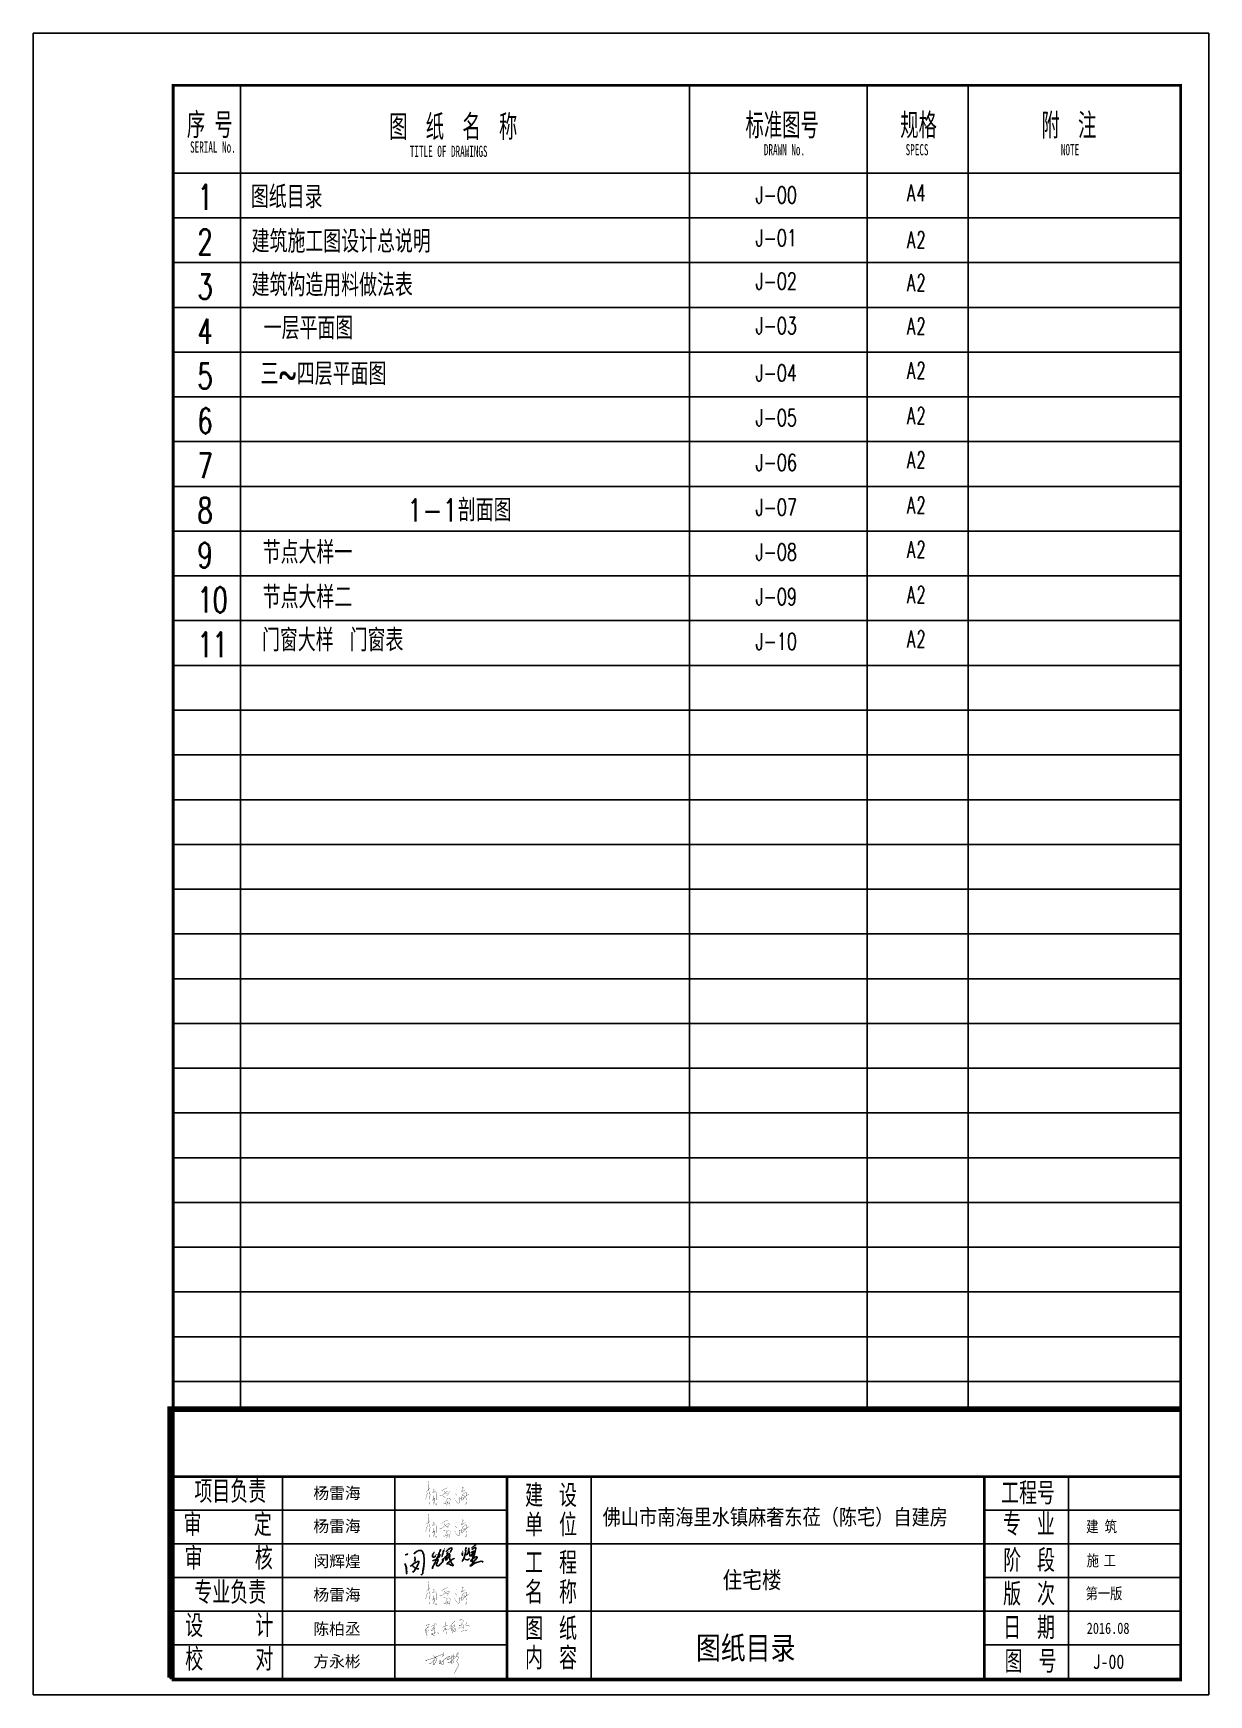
# Model space of a CAD drawing. Extents: x 2265485 to 2764500, y -717688 to -411246.
# Drawn here: x 2265485 to 2286485, y -705388 to -675688 of the extents above; entities that cross this region are included whole.
import ezdxf
from ezdxf.enums import TextEntityAlignment as Align

# ---------------------------------------------------------------- set-up
doc = ezdxf.new("R2010")
doc.units = 0
doc.header["$LTSCALE"] = 1000
doc.header["$MEASUREMENT"] = 0
doc.layers.get('0').update_dxf_attribs({"linetype": 'CONTINUOUS'})
for name, color, linetype in [('J建-文字2', 7, 'CONTINUOUS'), ('PUB_TEXT', 7, 'CONTINUOUS'), ('出图文字', 40, 'CONTINUOUS'), ('图签', 7, 'CONTINUOUS'), ('环宇图框', 4, 'CONTINUOUS')]:
    doc.layers.add(name, color=color, linetype=linetype)
doc.styles.add('_COMPLEX', font='COMPLEX.shx', dxfattribs={"width": 0.75})
doc.styles.add('_HZTXT', font='txt.shx', dxfattribs={"width": 0.8, "bigfont": 'HZTXT.shx'})
doc.styles.add('_SIMPLEX', font='SIMPLEX.shx', dxfattribs={"width": 0.7, "bigfont": 'GBCBIG.shx'})
doc.styles.add('HZ', font='txt', dxfattribs={"bigfont": 'hztxt'})
doc.styles.add('KHZ', font='txt.shx', dxfattribs={"width": 0.8, "bigfont": 'hztxt.shx'})
doc.styles.add('图签-黑体', font='simhei.ttf', dxfattribs={"width": 0.9})
doc.styles.add('宋体', font='')
doc.styles.add('标注字体', font='', dxfattribs={"width": 0.8})
doc.styles.add('黑体', font='simhei.ttf')
doc.styles.get('宋体').set_extended_font_data('SimSun')
doc.styles.get('标注字体').set_extended_font_data('NSimSun')

msp = doc.modelspace()

# ---------------------------------------------------------------- texts
for s, height, style, width, p in [('序 号', 400, '宋体', 0.6, (2268229.6, -677517.1)), ('SERIAL No.', 200, '宋体', 0.6, (2268286.6, -677823.1)), ('TITLE OF DRAWINGS', 200, '宋体', 0.6, (2272213.3, -677898.7)), ('DRAWN No.', 200, '宋体', 0.6, (2278538, -677870)), ('SPECS', 200, '宋体', 0.6, (2281069.8, -677870)), ('NOTE', 200, '宋体', 0.6, (2283843.5, -677870)), ('1', 450, 'HZ', 0.7, (2268419.2, -678842.1)), ('图纸目录', 400, 'KHZ', 0.8, (2269373.4, -678814.9)), ('J-00', 300, '_COMPLEX', 0.703125, (2278388, -678728.9)), ('A', 300, '_SIMPLEX', 0.625, (2281096.2, -678692.2)), ('4', 300, '_SIMPLEX', 0.625, (2281264.8, -678692.2)), ('2', 450, 'HZ', 0.7, (2268419.2, -679642.1)), ('建筑施工图设计总说明', 400, 'KHZ', 0.8, (2269386.6, -679611.1)), ('J-01', 300, '_COMPLEX', 0.703125, (2278388, -679496.6)), ('A', 300, '_SIMPLEX', 0.625, (2281096.2, -679529.4)), ('2', 300, '_SIMPLEX', 0.625, (2281264.8, -679529.4)), ('3', 450, 'HZ', 0.7, (2268419.2, -680442.1)), ('建筑构造用料做法表', 400, 'KHZ', 0.8, (2269385.9, -680391.8)), ('J-02', 300, '_COMPLEX', 0.703125, (2278388, -680270.4)), ('A', 300, '_SIMPLEX', 0.625, (2281096.2, -680297.1)), ('2', 300, '_SIMPLEX', 0.625, (2281264.8, -680297.1)), ('4', 450, 'HZ', 0.7, (2268419.2, -681242.1)), ('一层平面图', 400, 'KHZ', 0.8, (2269602, -681159.8)), ('J-03', 300, '_COMPLEX', 0.703125, (2278388, -681064.6)), ('A', 300, '_SIMPLEX', 0.625, (2281096.2, -681073.6)), ('2', 300, '_SIMPLEX', 0.625, (2281264.8, -681073.6)), ('5', 450, 'HZ', 0.7, (2268419.2, -682042.1)), ('三~四层平面图', 400, 'KHZ', 0.8, (2269544.5, -681978.3)), ('J-04', 300, '_COMPLEX', 0.703125, (2278388, -681910.2)), ('A', 300, '_SIMPLEX', 0.625, (2281096.2, -681865.2)), ('2', 300, '_SIMPLEX', 0.625, (2281264.8, -681865.2)), ('6', 450, 'HZ', 0.7, (2268419.2, -682842.1)), ('J-05', 300, '_COMPLEX', 0.703125, (2278388, -682710.2)), ('A', 300, '_SIMPLEX', 0.625, (2281096.2, -682673.6)), ('2', 300, '_SIMPLEX', 0.625, (2281264.8, -682673.6)), ('7', 450, 'HZ', 0.7, (2268419.2, -683642.1)), ('J-06', 300, '_COMPLEX', 0.703125, (2278388, -683510.2)), ('A', 300, '_SIMPLEX', 0.625, (2281096.2, -683465.2)), ('2', 300, '_SIMPLEX', 0.625, (2281264.8, -683465.2)), ('1-1剖面图', 400, 'KHZ', 0.8, (2272165.1, -684413.5)), ('A', 300, '_SIMPLEX', 0.625, (2281096.2, -684273.6)), ('A', 300, '_SIMPLEX', 0.625, (2281096.2, -684273.6)), ('2', 300, '_SIMPLEX', 0.625, (2281264.8, -684273.6)), ('2', 300, '_SIMPLEX', 0.625, (2281264.8, -684273.6)), ('8', 450, 'HZ', 0.7, (2268419.2, -684442.1)), ('J-07', 300, '_COMPLEX', 0.703125, (2278388, -684310.2)), ('J-07', 300, '_COMPLEX', 0.703125, (2278388, -684310.2)), ('9', 450, 'HZ', 0.7, (2268419.2, -685242.1)), ('节点大样一', 400, 'KHZ', 0.8, (2269584.1, -685170.8)), ('J-08', 300, '_COMPLEX', 0.703125, (2278388, -685110.2)), ('J-08', 300, '_COMPLEX', 0.703125, (2278388, -685110.2)), ('A', 300, '_SIMPLEX', 0.625, (2281096.2, -685065.2)), ('A', 300, '_SIMPLEX', 0.625, (2281096.2, -685065.2)), ('2', 300, '_SIMPLEX', 0.625, (2281264.8, -685065.2)), ('2', 300, '_SIMPLEX', 0.625, (2281264.8, -685065.2)), ('10', 450, 'HZ', 0.7, (2268419.2, -686042.1)), ('节点大样二', 400, 'KHZ', 0.8, (2269584.1, -685970.8)), ('J-09', 300, '_COMPLEX', 0.703125, (2278388, -685910.2)), ('J-09', 300, '_COMPLEX', 0.703125, (2278388, -685910.2)), ('A', 300, '_SIMPLEX', 0.625, (2281096.2, -685873.6)), ('A', 300, '_SIMPLEX', 0.625, (2281096.2, -685873.6)), ('2', 300, '_SIMPLEX', 0.625, (2281264.8, -685873.6)), ('2', 300, '_SIMPLEX', 0.625, (2281264.8, -685873.6)), ('门窗大样 门窗表 ', 400, 'KHZ', 0.8, (2269572.1, -686738)), ('A', 300, '_SIMPLEX', 0.625, (2281096.2, -686665.2)), ('A', 300, '_SIMPLEX', 0.625, (2281096.2, -686665.2)), ('2', 300, '_SIMPLEX', 0.625, (2281264.8, -686665.2)), ('2', 300, '_SIMPLEX', 0.625, (2281264.8, -686665.2)), ('11', 450, 'HZ', 0.7, (2268419.2, -686842.1)), ('J-10', 300, '_COMPLEX', 0.703125, (2278388, -686710.2)), ('J-10', 300, '_COMPLEX', 0.703125, (2278388, -686710.2))]:
    msp.add_text(s, height=height, dxfattribs=dict(style=style, width=width)).set_placement(p)
at = {"style": '宋体', "width": 0.6}
for s, p in [('图  纸  名  称', (2272987.5, -677344.5)), ('标准图号', (2278863.8, -677318.1)), ('规格', (2281301.4, -677318.1)), ('附  注', (2283986.3, -677318.1))]:
    msp.add_text(s, height=400, dxfattribs=at).set_placement(p, align=Align.MIDDLE)
at = {"layer": 'J建-文字2', "color": 7, "style": '标注字体', "width": 0.8}
msp.add_text('图纸目录', height=406.87, dxfattribs=at).set_placement((2277324.2, -704753.5))
at = {"layer": '出图文字', "color": 7, "style": '标注字体', "width": 0.8}
msp.add_text('J-00', height=259.2, dxfattribs=at).set_placement((2284411.9, -704926.4))

# ---------------------------------------------------------------- blocks, each defined once
blk = doc.blocks.new('yangleihai')
at = {"linetype": 'Continuous', "const_width": 1}
for points in [[(68060.8, -124141.8), (68063.8, -124140.8), (68066.3, -124138.3), (68067.3, -124138.3), (68067.3, -124137.3), (68068.3, -124137.3), (68068.3, -124136.3), (68069.8, -124134.8), (68073.8, -124133.3), (68075.3, -124148.8)], [(68069.3, -124096.3), (68071.8, -124098.8), (68073.8, -124112.8), (68073.8, -124130.3)], [(68079.3, -124127.3), (68076.8, -124129.8), (68073.8, -124130.3), (68073.8, -124133.3)], [(68106.8, -124203.2), (68106.8, -124201.7), (68108.3, -124153.3), (68106.8, -124147.3), (68103.8, -124143.3), (68102.3, -124142.8), (68099.3, -124143.3), (68093.8, -124147.8), (68090.8, -124148.3), (68089.3, -124148.8)], [(68091.8, -124132.8), (68098.3, -124133.3), (68098.3, -124136.8), (68096.8, -124137.8), (68092.3, -124144.8), (68090.8, -124145.8), (68090.8, -124148.3)], [(68147.2, -124148.3), (68150.7, -124152.3), (68156.7, -124153.3), (68159.7, -124150.8), (68160.7, -124150.8), (68164.7, -124144.8), (68164.2, -124141.3), (68159.2, -124140.8), (68156.2, -124142.8), (68153.2, -124143.3), (68151.7, -124145.3), (68147.2, -124146.8), (68147.2, -124148.3), (68143.2, -124150.8), (68133.2, -124159.3), (68129.7, -124160.3), (68122.7, -124159.8)], [(68130.7, -124137.8), (68132.7, -124137.8), (68134.2, -124138.3)], [(68158.2, -124126.3), (68155.7, -124125.8), (68147.2, -124128.3), (68145.2, -124130.3), (68139.7, -124132.3), (68136.7, -124134.8), (68133.2, -124136.3), (68132.7, -124137.8)], [(68144.7, -124140.3), (68145.7, -124145.3), (68147.2, -124146.8)], [(68194.7, -124132.8), (68196.7, -124133.8), (68196.7, -124138.8)], [(68237.2, -124134.8), (68233.2, -124135.8), (68229.7, -124139.3), (68228.2, -124139.3), (68224.2, -124143.3), (68219.7, -124144.3), (68218.2, -124145.8)], [(68219.7, -124144.3), (68219.7, -124141.3), (68222.2, -124137.8), (68223.2, -124133.3), (68225.2, -124130.3), (68225.2, -124128.8), (68226.7, -124126.8), (68226.7, -124123.8), (68225.2, -124121.8), (68223.2, -124122.3), (68222.7, -124124.3)], [(68226.2, -124159.3), (68228.2, -124160.8), (68230.2, -124160.8), (68233.7, -124162.3), (68234.2, -124164.3), (68232.7, -124165.8), (68228.7, -124166.8), (68228.2, -124167.8), (68223.2, -124169.8), (68221.2, -124169.8), (68221.2, -124164.3), (68222.2, -124162.3), (68222.7, -124156.3), (68224.7, -124155.3), (68225.7, -124153.3), (68234.2, -124148.3), (68238.7, -124144.3), (68239.7, -124144.3), (68240.2, -124145.8), (68240.2, -124161.8), (68241.7, -124161.8), (68243.2, -124159.8), (68245.6, -124158.8), (68250.6, -124154.3), (68253.1, -124153.3), (68253.1, -124152.3), (68255.1, -124150.3)], [(68221.7, -124124.3), (68222.7, -124124.3), (68223.2, -124126.3)], [(68067.8, -124147.8), (68068.3, -124149.3), (68065.3, -124154.8), (68064.3, -124160.8), (68060.3, -124172.3), (68058.8, -124174.3), (68058.8, -124176.3)], [(68081.8, -124159.8), (68077.8, -124152.3), (68077.8, -124150.3), (68075.3, -124148.8), (68074.3, -124149.8), (68075.3, -124174.8), (68074.3, -124178.8), (68074.3, -124191.3), (68075.3, -124192.3)], [(68074.8, -124199.2), (68075.3, -124192.3), (68076.8, -124190.8), (68076.8, -124189.3)], [(68090.3, -124183.8), (68093.3, -124173.8), (68095.8, -124175.3), (68095.8, -124179.8), (68097.8, -124181.3), (68097.3, -124187.3), (68095.3, -124189.8), (68093.8, -124195.8), (68092.8, -124196.8), (68092.3, -124201.2)], [(68093.3, -124173.8), (68094.3, -124170.8), (68094.8, -124160.8)], [(68095.8, -124175.3), (68098.3, -124173.8), (68098.8, -124174.8), (68100.3, -124174.8), (68100.3, -124172.8), (68098.3, -124173.8)], [(68106.8, -124201.7), (68103.3, -124199.7), (68102.3, -124195.3), (68101.3, -124194.8), (68098.3, -124187.3), (68097.3, -124187.3)], [(68097.8, -124181.3), (68099.3, -124180.3), (68099.3, -124177.3), (68100.3, -124176.3), (68100.3, -124174.8)], [(68136.7, -124163.8), (68142.7, -124163.8)], [(68148.2, -124167.8), (68143.7, -124170.3), (68138.2, -124171.3)], [(68139.2, -124192.3), (68140.7, -124195.8), (68142.7, -124197.2), (68145.7, -124196.8), (68146.7, -124194.3), (68148.2, -124193.3), (68148.7, -124194.3), (68151.7, -124194.3), (68152.2, -124193.3), (68156.7, -124192.3)], [(68149.7, -124172.3), (68151.7, -124172.3), (68153.7, -124173.8), (68156.2, -124174.3), (68156.2, -124175.8), (68152.2, -124181.8), (68148.2, -124193.3)], [(68164.7, -124203.7), (68166.2, -124194.3), (68164.2, -124193.8), (68159.2, -124196.8), (68156.2, -124197.2), (68153.2, -124201.2), (68150.7, -124202.7)], [(68166.2, -124193.8), (68168.7, -124184.3), (68168.2, -124181.3), (68169.2, -124174.8), (68167.2, -124171.8), (68161.2, -124170.8), (68159.2, -124171.8), (68157.2, -124174.3), (68156.2, -124174.3)], [(68156.2, -124183.8), (68157.7, -124189.3), (68156.7, -124192.3), (68156.2, -124197.2)], [(68160.2, -124156.8), (68158.7, -124156.8), (68158.7, -124159.3), (68157.7, -124160.3)], [(68157.7, -124189.3), (68160.2, -124188.8), (68162.7, -124186.8)], [(68188.2, -124173.8), (68190.2, -124174.8), (68190.7, -124176.3), (68192.2, -124177.3), (68192.2, -124179.8), (68194.7, -124184.3), (68203.7, -124194.3), (68207.2, -124194.8), (68208.7, -124193.3), (68209.7, -124176.3), (68209.2, -124173.8)], [(68190.2, -124152.3), (68193.7, -124153.3), (68197.2, -124156.8), (68197.7, -124159.3)], [(68207.7, -124173.3), (68209.2, -124172.8), (68220.2, -124170.8), (68219.2, -124180.3), (68220.2, -124181.3), (68222.7, -124180.8), (68224.2, -124178.8), (68228.2, -124175.8), (68228.7, -124174.3), (68229.7, -124174.3), (68230.7, -124170.8), (68233.7, -124170.3), (68236.7, -124166.8)], [(68209.2, -124172.8), (68210.2, -124163.3)], [(68221.2, -124169.8), (68220.2, -124170.8)], [(68235.2, -124164.8), (68234.2, -124164.3)], [(68235.7, -124163.8), (68239.7, -124162.8), (68239.7, -124166.8), (68239.7, -124171.8), (68240.7, -124174.3), (68241.2, -124184.3), (68240.2, -124197.7), (68239.7, -124198.7), (68237.7, -124198.7), (68236.2, -124197.2), (68235.2, -124197.2)], [(68236.7, -124166.3), (68236.7, -124166.8), (68235.2, -124165.8), (68235.2, -124164.8), (68236.2, -124164.8), (68236.7, -124166.3), (68239.7, -124166.8)]]:
    blk.add_lwpolyline(points, dxfattribs=at)
blk = doc.blocks.new('chengbaicheng')
at = {"linetype": 'Continuous', "const_width": 1}
for points in [[(68063.3, -124422.6), (68062.3, -124422.6), (68062.3, -124419.6), (68064.8, -124417.1), (68065.8, -124418.1), (68065.8, -124419.6)], [(68067.8, -124432.6), (68068.8, -124431.1), (68068.8, -124428.1), (68067.8, -124427.1), (68067.8, -124424.6), (68067.3, -124420.1), (68065.8, -124419.6), (68063.3, -124422.6), (68062.8, -124429.6), (68064.3, -124432.1), (68067.8, -124432.6), (68068.3, -124445)], [(68068.8, -124428.1), (68071.8, -124427.1), (68072.8, -124425.1), (68074.8, -124423.6), (68077.3, -124418.1), (68077.3, -124411.6), (68072.8, -124411.1), (68070.8, -124411.6), (68069.3, -124413.1), (68066.8, -124413.6), (68065.3, -124415.1), (68064.8, -124417.1)], [(68066.3, -124399.6), (68066.3, -124401.1), (68068.8, -124401.6), (68068.8, -124399.6), (68069.8, -124398.1), (68077.8, -124396.6), (68077.8, -124398.1), (68079.3, -124399.1), (68075.8, -124405.6), (68073.8, -124407.1), (68072.8, -124411.1)], [(68067.8, -124424.6), (68066.8, -124424.6)], [(68071.3, -124445), (68071.8, -124442.6)], [(68079.3, -124398.6), (68080.3, -124396.6), (68077.8, -124396.6)], [(68089.3, -124403.6), (68091.3, -124404.1), (68097.8, -124400.1), (68103.3, -124399.6), (68102.8, -124403.1), (68101.3, -124405.1), (68099.8, -124409.6)], [(68091.3, -124424.6), (68089.3, -124425.6)], [(68095.3, -124438.6), (68095.8, -124437.1), (68098.8, -124436.1), (68099.3, -124435.1), (68102.3, -124434.6), (68102.8, -124443.1), (68101.3, -124447.5), (68098.8, -124447), (68096.3, -124443.6), (68096.3, -124441.6), (68095.3, -124438.6), (68093.3, -124438.6), (68092.8, -124441.6), (68090.3, -124441.6), (68090.3, -124439.1), (68091.8, -124438.1), (68093.3, -124438.6)], [(68101.3, -124420.6), (68097.3, -124421.1), (68094.8, -124423.1), (68094.8, -124424.1), (68091.3, -124424.6), (68091.8, -124420.6), (68096.3, -124415.1), (68098.8, -124410.1), (68099.8, -124409.6), (68102.3, -124411.6), (68100.8, -124416.1), (68101.3, -124418.6), (68101.3, -124420.6), (68102.3, -124423.1), (68101.8, -124426.1), (68102.8, -124432.6)], [(68095.8, -124437.1), (68094.8, -124436.1), (68094.8, -124434.6), (68092.3, -124434.6), (68091.8, -124438.1)], [(68096.3, -124441.6), (68098.3, -124441.6)], [(68101.3, -124418.6), (68105.3, -124417.6), (68104.8, -124412.6), (68102.3, -124411.6)], [(68121.2, -124439.6), (68121.7, -124435.1), (68117.3, -124430.6), (68111.8, -124430.1), (68102.8, -124432.6), (68102.3, -124434.6)], [(68104.8, -124397.6), (68109.8, -124397.6), (68111.8, -124396.1), (68110.8, -124394.1), (68108.3, -124391.6), (68105.3, -124391.6), (68104.8, -124397.6), (68103.3, -124399.6)], [(68104.3, -124391.1), (68105.3, -124391.6)], [(68140.7, -124409.1), (68142.2, -124409.1), (68145.7, -124406.1), (68149.7, -124404.6), (68153.2, -124404.6), (68153.7, -124410.6), (68152.7, -124411.6), (68152.7, -124413.1), (68150.7, -124414.6)], [(68147.2, -124419.6), (68148.2, -124415.1), (68150.7, -124414.6), (68151.2, -124416.6), (68153.2, -124417.1), (68150.2, -124419.1), (68147.2, -124419.6), (68145.2, -124422.1), (68144.7, -124424.1), (68142.7, -124425.6), (68141.7, -124428.1)], [(68150.7, -124386.1), (68151.2, -124390.6), (68152.2, -124392.1), (68153.2, -124403.6), (68161.2, -124402.1)], [(68154.2, -124417.1), (68153.7, -124414.1), (68152.7, -124413.1)], [(68153.2, -124404.6), (68153.2, -124403.6)], [(68156.2, -124440.1), (68154.2, -124417.1), (68160.7, -124417.6), (68162.2, -124418.6), (68168.2, -124417.6), (68173.7, -124412.6), (68178.2, -124410.1), (68179.2, -124413.6), (68179.2, -124426.1)], [(68158.7, -124398.1), (68160.2, -124399.1), (68161.2, -124402.1), (68163.2, -124402.1)], [(68171.2, -124406.6), (68175.2, -124402.6), (68177.7, -124402.1), (68178.7, -124409.6), (68181.7, -124409.6)], [(68194.7, -124382.1), (68192.2, -124382.1), (68191.2, -124384.6), (68186.2, -124390.1), (68184.7, -124393.1), (68183.2, -124393.6), (68178.7, -124398.6), (68177.7, -124402.1)], [(68184.2, -124435.1), (68183.7, -124433.1), (68185.2, -124432.6), (68185.7, -124430.6), (68189.2, -124430.1), (68191.2, -124429.1), (68192.2, -124427.6), (68195.2, -124427.1), (68196.2, -124424.6), (68194.2, -124399.6), (68193.2, -124398.1), (68190.7, -124398.6), (68187.7, -124401.1), (68181.7, -124409.6), (68181.7, -124412.6), (68179.2, -124413.6)], [(68187.7, -124424.1), (68189.7, -124419.1), (68191.2, -124418.1), (68191.7, -124413.6), (68190.7, -124411.6), (68187.7, -124411.6), (68184.7, -124414.1), (68183.7, -124421.1), (68185.7, -124423.1), (68187.2, -124423.1), (68187.2, -124424.1), (68187.7, -124424.1), (68187.7, -124425.1), (68185.7, -124428.1), (68185.7, -124430.6)], [(68192.2, -124427.6), (68191.2, -124426.1), (68187.7, -124425.1)], [(68215.2, -124399.6), (68215.2, -124402.1), (68213.7, -124402.6), (68213.7, -124399.6), (68215.2, -124399.6), (68222.2, -124400.1), (68223.7, -124401.6), (68223.2, -124407.6), (68221.7, -124407.6), (68220.2, -124409.1), (68217.7, -124409.6), (68211.7, -124414.1)], [(68218.2, -124379.1), (68216.7, -124379.6), (68214.7, -124377.6), (68216.2, -124376.1), (68219.2, -124376.1), (68218.2, -124379.1), (68220.2, -124378.6)], [(68223.2, -124395.1), (68223.2, -124393.6), (68224.7, -124392.1), (68225.7, -124392.1), (68233.7, -124383.1), (68233.7, -124379.6), (68232.7, -124378.1), (68227.2, -124376.1), (68219.2, -124376.1)], [(68220.7, -124430.1), (68222.7, -124429.6), (68223.7, -124431.1)], [(68221.7, -124395.1), (68223.2, -124395.1), (68227.2, -124396.1), (68232.2, -124400.6), (68233.7, -124403.1), (68234.7, -124407.1), (68234.7, -124412.1), (68232.7, -124414.6), (68229.7, -124413.6), (68225.7, -124408.6), (68223.2, -124407.6)], [(68254.1, -124419.6), (68251.6, -124421.1), (68239.2, -124422.6), (68236.7, -124424.1), (68227.2, -124426.1), (68224.2, -124427.6), (68222.7, -124429.6)], [(68248.6, -124386.6), (68247.1, -124392.6), (68244.1, -124395.1), (68242.7, -124400.1), (68253.6, -124399.1), (68257.1, -124401.1), (68261.1, -124405.6)], [(68068.3, -124446.5), (68070.8, -124446.5), (68071.3, -124445), (68068.3, -124445), (68068.3, -124446.5), (68068.8, -124455)], [(68070.3, -124455), (68068.8, -124455), (68068.3, -124456.5)]]:
    blk.add_lwpolyline(points, dxfattribs=at)
blk = doc.blocks.new('方永彬')
at = {"linetype": 'Continuous', "const_width": 0.009}
for points in [[(0.407119, 0.439588), (0.394631, 0.439588), (0.389635, 0.434593), (0.374649, 0.437091), (0.374649, 0.4271), (0.389635, 0.429598), (0.404621, 0.429598), (0.407119, 0.439588), (0.449579, 0.447081), (0.464565, 0.454574), (0.499532, 0.462067), (0.519514, 0.472058), (0.604434, 0.499532), (0.60943, 0.504528), (0.631909, 0.509523), (0.636904, 0.514518), (0.654388, 0.514518), (0.649392, 0.494537), (0.624416, 0.454574), (0.621918, 0.437091)], [(0.474556, 0.337184), (0.484546, 0.327194), (0.494537, 0.324696), (0.519514, 0.337184), (0.541993, 0.354668), (0.541993, 0.359663), (0.546988, 0.359663), (0.604434, 0.419607), (0.60943, 0.434593), (0.621918, 0.437091), (0.621918, 0.419607), (0.616923, 0.417109), (0.594444, 0.332189), (0.594444, 0.297222), (0.599439, 0.292226), (0.611927, 0.294724), (0.614425, 0.302217), (0.624416, 0.307212), (0.626913, 0.317203), (0.636904, 0.324696), (0.649392, 0.349673), (0.659383, 0.357166), (0.659383, 0.364659), (0.676866, 0.39463), (0.689355, 0.437091), (0.689355, 0.479551), (0.676866, 0.507025), (0.66188, 0.519514), (0.66188, 0.527007), (0.681862, 0.529504), (0.691852, 0.536997), (0.701843, 0.536997), (0.704341, 0.541993), (0.724322, 0.546988), (0.766782, 0.569467), (0.779271, 0.571965), (0.831722, 0.596941), (0.876679, 0.611927), (0.891665, 0.611927), (0.891665, 0.57696)], [(0.586951, 0.569467), (0.626913, 0.551983), (0.649392, 0.5345), (0.659383, 0.532002), (0.664689, 0.521387), (0.654388, 0.514518)], [(0.799252, 0.377147), (0.804247, 0.377147), (0.804247, 0.38464), (0.809243, 0.389635), (0.814238, 0.4271), (0.80175, 0.429598), (0.784266, 0.419607), (0.784266, 0.397128), (0.796754, 0.377147), (0.799252, 0.377147), (0.799252, 0.362161), (0.786764, 0.349673), (0.781055, 0.326837), (0.771775, 0.322198), (0.779271, 0.322198), (0.781768, 0.327194), (0.784266, 0.339682), (0.791759, 0.337184), (0.791759, 0.332189), (0.796754, 0.332189), (0.809243, 0.344677), (0.819233, 0.347175), (0.831722, 0.329691), (0.859196, 0.307212), (0.874182, 0.299719), (0.891665, 0.299719), (0.896661, 0.312208), (0.899158, 0.349673), (0.904154, 0.357166), (0.904154, 0.4271), (0.906651, 0.444584), (0.906651, 0.556979), (0.901656, 0.574462), (0.891665, 0.57696), (0.884172, 0.571965), (0.861694, 0.529504)], [(0.896661, 0.666876), (0.904154, 0.66188), (0.899158, 0.621918), (0.891665, 0.611927)], [(0.906651, 0.444584), (0.924135, 0.447081), (0.924135, 0.452077), (0.931628, 0.454574), (0.949112, 0.474556), (0.9616, 0.479551), (0.974088, 0.494537), (0.981581, 0.494537), (0.996567, 0.509523), (1.00406, 0.509523), (1.00406, 0.514518), (1.059009, 0.549486), (1.076492, 0.556979), (1.088981, 0.556979), (1.086483, 0.541993), (1.07899, 0.539495), (1.064004, 0.517016), (1.049018, 0.507025), (1.049018, 0.50203), (1.009056, 0.462067), (1.009056, 0.444584), (1.039028, 0.452077), (1.051516, 0.462067), (1.069, 0.467063), (1.07899, 0.477053), (1.101469, 0.487044), (1.131441, 0.509523), (1.146427, 0.509523), (1.146427, 0.509523), (1.138934, 0.452077), (1.138934, 0.404621), (1.12145, 0.402123), (1.086483, 0.374649), (1.076492, 0.372151), (1.071497, 0.362161), (1.061507, 0.362161), (1.056511, 0.359663), (1.056511, 0.354668), (1.029037, 0.35217), (1.029037, 0.359663)], [(1.193883, 0.454574), (1.19638, 0.46956), (1.188887, 0.499532), (1.191385, 0.514518), (1.18639, 0.5345), (1.188887, 0.546988), (1.188887, 0.554481), (1.176399, 0.554481), (1.176399, 0.554481), (1.171404, 0.561974), (1.148925, 0.569467), (1.146427, 0.524509), (1.161413, 0.524509), (1.168906, 0.532002), (1.18639, 0.5345)], [(1.191385, 0.606932), (1.18639, 0.594443), (1.189351, 0.547054), (1.241338, 0.554481)], [(1.19638, 0.46956), (1.206371, 0.472058), (1.218859, 0.482049), (1.221357, 0.489542), (1.226352, 0.489542), (1.233845, 0.499532), (1.241338, 0.50203), (1.246333, 0.514518), (1.258822, 0.524509), (1.288794, 0.561974), (1.273808, 0.57696), (1.273808, 0.599439), (1.288794, 0.61942), (1.296287, 0.621918), (1.31377, 0.641899), (1.341245, 0.659383), (1.353733, 0.659383), (1.348738, 0.641899), (1.338747, 0.634406), (1.291291, 0.564471), (1.291291, 0.559476), (1.336249, 0.536997), (1.34624, 0.517016), (1.338747, 0.482049), (1.333752, 0.479551), (1.333752, 0.472058), (1.323761, 0.452077), (1.318766, 0.449579), (1.298784, 0.414612), (1.298784, 0.389635), (1.323761, 0.362161), (1.341245, 0.324696), (1.341245, 0.289729), (1.333752, 0.252264), (1.31377, 0.214799), (1.311273, 0.199813), (1.30378, 0.194817), (1.293789, 0.169841), (1.248831, 0.097409), (1.241338, 0.077427), (1.231348, 0.069934), (1.221357, 0.047455), (1.221357, 0.047455), (1.221357, 0.047455), (1.221357, 0.047455), (1.221357, 0.047455)], [(0.904154, 0.4271), (0.881675, 0.417109), (0.879177, 0.409616), (0.869186, 0.399626), (0.864191, 0.399626), (0.816736, 0.349673), (0.809243, 0.354668), (0.809243, 0.359663), (0.799252, 0.362161)], [(1.098971, 0.354668), (1.138934, 0.354668), (1.138934, 0.404621), (1.138934, 0.422105), (1.15392, 0.424602), (1.171404, 0.442086), (1.193883, 0.454574), (1.19638, 0.382142), (1.18639, 0.359663), (1.178897, 0.35217), (1.146427, 0.349673), (1.13951, 0.354284), (1.136436, 0.329691)]]:
    blk.add_lwpolyline(points, dxfattribs=at)
blk = doc.blocks.new('A$C07F9359A')
at = {"layer": '图签', "linetype": 'Continuous'}
for points in [[(37, 450), (3, 447)], [(43, 457), (37, 457), (37, 450)], [(37, 450), (43, 450), (43, 457)], [(57, 457), (63, 457), (63, 463), (43, 457)], [(217, 480), (217, 473), (207, 473), (207, 480)], [(217, 480), (213, 483)], [(227, 393), (220, 390), (227, 343), (213, 300)], [(403, 483), (397, 510), (360, 543), (307, 543), (270, 530), (217, 480)], [(403, 483), (410, 483), (410, 473)], [(410, 473), (403, 477), (403, 483)], [(410, 473), (420, 450), (420, 427)], [(423, 417), (417, 420), (420, 427)], [(420, 427), (423, 417)], [(423, 417), (427, 360)], [(620, 427), (610, 417), (616, 410)], [(620, 443), (613, 440), (620, 427)], [(616, 410), (620, 427)], [(616, 410), (616, 403), (633, 390), (656, 393), (666, 407), (676, 407), (680, 420)], [(660, 500), (650, 500), (630, 473), (620, 443)], [(620, 443), (623, 433)], [(690, 430), (686, 423)], [(706, 457), (706, 450)], [(716, 367), (736, 370), (746, 383), (760, 390), (783, 423), (783, 460)], [(746, 433), (743, 417), (736, 417), (726, 387), (716, 380), (716, 367)], [(753, 447), (743, 443), (746, 433)], [(746, 433), (753, 437), (753, 447)], [(756, 467), (753, 447)], [(763, 480), (756, 477), (756, 467)], [(756, 467), (763, 470), (763, 480)], [(796, 570), (793, 553), (776, 526), (776, 513), (766, 500), (763, 480)], [(826, 407), (830, 403)], [(836, 457), (830, 417)], [(843, 467), (836, 467), (836, 457)], [(836, 457), (843, 460), (843, 467)], [(856, 516), (843, 467)], [(856, 516), (860, 516), (863, 530), (856, 526), (856, 516)], [(926, 410), (913, 407), (896, 383), (890, 383), (863, 357), (856, 357)], [(866, 546), (863, 546), (860, 533), (870, 536), (866, 546)], [(866, 553), (866, 546)], [(890, 583), (880, 580)], [(906, 347), (906, 330), (926, 337), (953, 373), (960, 373), (963, 387)], [(1013, 500), (1036, 546), (1046, 556), (1050, 596), (1023, 600), (963, 566), (946, 546), (940, 546), (910, 510)], [(926, 410), (926, 390), (916, 377), (913, 357)], [(933, 423), (926, 410)], [(953, 503), (933, 423)], [(933, 423), (950, 427), (950, 437), (980, 463), (980, 470), (990, 473), (990, 480)], [(963, 530), (956, 523)], [(966, 390), (960, 390), (963, 387)], [(963, 387), (966, 390)], [(966, 390), (973, 393), (973, 400)], [(973, 400), (970, 403)], [(973, 400), (983, 410), (990, 410)], [(990, 410), (990, 417), (1000, 423)], [(1000, 423), (1000, 410), (993, 410), (1006, 330), (1016, 317)], [(1000, 423), (1003, 450), (996, 450)], [(1283, 483), (1276, 480), (1276, 470)], [(1276, 470), (1283, 470)], [(1280, 457), (1276, 470)], [(1283, 470), (1280, 457)], [(1280, 457), (1280, 440), (1290, 440), (1293, 447)], [(1283, 526), (1293, 520)], [(1283, 500), (1283, 483)], [(1283, 470), (1283, 483)], [(1320, 383), (1306, 393)], [(1363, 590), (1356, 560), (1360, 536), (1346, 457), (1320, 383)], [(1320, 383), (1320, 370)], [(1370, 603), (1363, 603), (1363, 590)], [(1363, 590), (1370, 593), (1370, 603)], [(1413, 513), (1403, 480), (1380, 447), (1366, 450), (1363, 463)], [(1370, 610), (1370, 603)], [(1410, 603), (1410, 600)], [(1416, 523), (1413, 513)], [(1413, 513), (1420, 516), (1416, 523)], [(1463, 427), (1453, 417), (1446, 430), (1436, 526), (1430, 536), (1416, 533), (1416, 523)], [(1423, 600), (1426, 590), (1420, 556)], [(1420, 556), (1436, 556), (1436, 550), (1423, 540), (1420, 556)], [(1476, 590), (1476, 586)], [(1483, 423), (1476, 423)], [(1486, 506), (1480, 506)], [(1483, 423), (1489, 423), (1496, 437)], [(1486, 433), (1483, 423)], [(1546, 530), (1486, 506)], [(1486, 506), (1486, 496), (1506, 477), (1516, 473)], [(1489, 440), (1486, 433)], [(1589, 673), (1559, 663), (1489, 596)], [(1516, 473), (1503, 453), (1493, 450), (1489, 440)], [(1496, 437), (1489, 440)], [(1569, 530), (1586, 590), (1583, 606), (1563, 606), (1513, 576), (1496, 560)], [(1496, 437), (1509, 440), (1529, 460)], [(1553, 463), (1549, 440), (1519, 390), (1519, 380), (1506, 377), (1506, 357)], [(1506, 357), (1539, 373), (1549, 383), (1559, 383), (1559, 390), (1586, 400), (1613, 400), (1613, 383), (1596, 367), (1593, 353), (1579, 337), (1563, 327), (1553, 307), (1536, 293), (1536, 283)], [(1516, 473), (1523, 490), (1543, 510), (1546, 530)], [(1529, 460), (1526, 467), (1519, 467)], [(1529, 460), (1553, 463)], [(1569, 530), (1546, 530)], [(1553, 463), (1559, 500)], [(1559, 500), (1556, 510), (1566, 510)], [(1566, 510), (1559, 500)], [(1566, 510), (1569, 530)], [(0, 247), (0, 240), (7, 240), (10, 217)], [(7, 260), (7, 257)], [(10, 217), (10, 207), (17, 203)], [(17, 203), (17, 213)], [(17, 203), (20, 190)], [(23, 177), (17, 180), (20, 190)], [(20, 190), (30, 190), (30, 177)], [(30, 177), (23, 177)], [(23, 177), (23, 170)], [(23, 170), (33, 170)], [(33, 163), (27, 163), (23, 170)], [(33, 150), (27, 147), (27, 137), (37, 133)], [(33, 170), (30, 177)], [(37, 133), (37, 117), (30, 117), (30, 100), (37, 97)], [(33, 170), (33, 163)], [(33, 163), (33, 150)], [(37, 133), (33, 150)], [(40, 87), (33, 83), (33, 77)], [(33, 77), (40, 77)], [(33, 67), (33, 77)], [(40, 67), (33, 67)], [(33, 67), (37, 57)], [(37, 57), (33, 43), (40, 40), (37, 30), (43, 13)], [(37, 97), (40, 103)], [(37, 97), (40, 87)], [(37, 57), (43, 60), (40, 67)], [(40, 77), (40, 87)], [(40, 77), (40, 67)], [(293, 237), (303, 247), (313, 297), (280, 297), (263, 283), (253, 283), (227, 270), (220, 260), (207, 257), (157, 217), (140, 197), (120, 190)], [(247, 143), (213, 160), (200, 177), (190, 180), (183, 193), (177, 193), (173, 203)], [(177, 77), (177, 73)], [(243, 137), (200, 70), (187, 57), (180, 57)], [(287, 227), (270, 193), (270, 183), (263, 170), (253, 163), (253, 150), (247, 143)], [(247, 143), (263, 140), (270, 133), (307, 130)], [(293, 237), (287, 237), (287, 227)], [(287, 227), (293, 227), (293, 237)], [(410, 113), (410, 103), (403, 100), (397, 27), (380, 3), (357, 0)], [(417, 150), (410, 147), (410, 133)], [(410, 133), (420, 133)], [(410, 123), (410, 133)], [(417, 123), (410, 123)], [(410, 123), (410, 113)], [(410, 113), (417, 117), (417, 123)], [(423, 190), (417, 187), (417, 173)], [(417, 173), (427, 180), (423, 190)], [(417, 173), (417, 150)], [(420, 133), (417, 150)], [(420, 133), (417, 123)], [(430, 343), (423, 347), (427, 360)], [(427, 270), (423, 257)], [(423, 257), (433, 257), (433, 267), (427, 270)], [(423, 257), (423, 247)], [(423, 247), (423, 233)], [(423, 233), (423, 247)], [(423, 233), (430, 223), (423, 217), (423, 190)], [(427, 360), (433, 357), (430, 343)], [(430, 330), (427, 310)], [(427, 310), (433, 310)], [(427, 300), (427, 310)], [(433, 300), (427, 300)], [(427, 300), (427, 287)], [(427, 287), (433, 290), (433, 300)], [(427, 287), (427, 270)], [(430, 343), (430, 330)], [(433, 310), (430, 330)], [(433, 310), (433, 300)], [(616, 160), (620, 150), (613, 147)], [(613, 147), (616, 160)], [(613, 147), (616, 133)], [(703, 343), (693, 343), (656, 323), (616, 310)], [(680, 287), (676, 273), (670, 273), (670, 263), (650, 237), (643, 213), (630, 200), (626, 177), (620, 177), (616, 160)], [(686, 300), (680, 297), (680, 287)], [(680, 287), (686, 290), (686, 300)], [(703, 343), (700, 323), (690, 313), (686, 300)], [(716, 367), (703, 343)], [(853, 347), (856, 323), (836, 283), (823, 273), (803, 243), (790, 237), (756, 203), (743, 197), (716, 197), (706, 207), (706, 237), (723, 273), (723, 283), (733, 297), (740, 340), (726, 337), (716, 327), (716, 320)], [(710, 317), (710, 310)], [(853, 347), (836, 337), (823, 337)], [(856, 357), (853, 363)], [(856, 357), (853, 347)], [(913, 357), (906, 353), (906, 347)], [(906, 347), (913, 350), (913, 357)], [(946, 247), (926, 237)], [(1016, 303), (1003, 300), (996, 290), (990, 290), (953, 260), (946, 247)], [(946, 247), (996, 237), (1026, 217), (1076, 200), (1076, 217), (1046, 253), (1023, 300), (1016, 303)], [(1016, 317), (1033, 320), (1036, 327), (1080, 353), (1090, 353), (1090, 363)], [(1016, 317), (1016, 303)], [(1110, 370), (1100, 367)], [(1320, 370), (1313, 367), (1300, 340), (1296, 320), (1280, 303), (1273, 303)], [(1320, 370), (1353, 343), (1386, 333), (1413, 337), (1436, 353), (1436, 360)], [(1486, 240), (1463, 217), (1453, 197), (1480, 203), (1549, 250), (1596, 273), (1706, 303), (1739, 297), (1739, 287), (1723, 277)], [(1496, 337), (1489, 337), (1470, 313), (1470, 307), (1506, 297)], [(1493, 247), (1486, 240)], [(1486, 240), (1493, 240), (1493, 247)], [(1526, 283), (1523, 273), (1509, 267), (1506, 257), (1493, 247)], [(1503, 343), (1496, 343), (1496, 337)], [(1496, 337), (1506, 333)], [(1503, 343), (1506, 357)], [(1506, 333), (1503, 343)], [(1506, 297), (1506, 333)], [(1526, 283), (1506, 297)], [(1536, 283), (1526, 283)], [(1536, 283), (1553, 283)]]:
    blk.add_lwpolyline(points, dxfattribs=at)
blk = doc.blocks.new('vcfgvc')
at = {"layer": '环宇图框'}
for p, q in [((-9027, 18), (-9027, 2425)), ((0, 7), (0, 2432)), ((-8024, 25), (-8024, 1823)), ((-8024, 18), (-8024, 1816)), ((-7021, 25), (-7021, 1823)), ((-7021, 18), (-7021, 1816)), ((-6018, 18), (-6018, 1823)), ((-6018, 11), (-6018, 1816)), ((-5266, 25), (-5266, 1823)), ((-1755, 25), (-1755, 1823)), ((-1003, 25), (-1003, 1823)), ((-9027, 1522), (-6018, 1522)), ((-1755, 1522), (0, 1522)), ((-9027, 1222), (0, 1222)), ((-9027, 921), (-6018, 921)), ((-1755, 921), (0, 921)), ((-9027, 620), (0, 620)), ((-9027, 319), (-6018, 319)), ((-1755, 319), (0, 319)), ((-1755, 18), (0, 18))]:
    blk.add_line(p, q, dxfattribs=at)
for points, const_width in [([(-9027, 25), (-9027, 2425), (0, 2425)], 50.1), ([(-9027, 1823), (0, 1823)], 25.1), ([(-6018, 1823), (-6018, 25)], 25.1), ([(-6018, 1816), (-6018, 18)], 25.1), ([(-1755, 1823), (-1755, 25)], 25.1)]:
    blk.add_lwpolyline(points, dxfattribs=dict(at, const_width=const_width))
blk.add_lwpolyline([(-9027, 2425), (0, 2425), (0, 18), (-9027, 18)], close=True, dxfattribs=at)
at = {"xscale": 2, "yscale": 2, "zscale": 2}
for name, p in [('yangleihai', (-142864, 249974)), ('yangleihai', (-142864, 249683)), ('yangleihai', (-142864, 249081)), ('chengbaicheng', (-142873, 249295))]:
    blk.add_blockref(name, p, dxfattribs=at)
at = {"linetype": 'Continuous', "xscale": 300.0000000000001, "yscale": 300.0000000000001, "zscale": 300.0000000000001}
blk.add_blockref('方永彬', (-6856, 52), dxfattribs=at)
at = {"layer": '图签', "xscale": 0.4, "yscale": 0.4, "zscale": 0.4}
blk.add_blockref('A$C07F9359A', (-6930, 946), dxfattribs=at)
at = {"layer": 'PUB_TEXT', "style": '宋体'}
for s, p in [('杨雷海', (-7748, 1624)), ('杨雷海', (-7748, 1329)), ('杨雷海', (-7748, 716)), ('陈柏丞', (-7748, 410)), ('方永彬', (-7748, 120))]:
    blk.add_text(s, height=103.3, dxfattribs=at).set_placement(p)
at = {"layer": '图签', "style": '宋体'}
blk.add_text('闵辉煌', height=103.3, dxfattribs=at).set_placement((-7747, 1015))
at = {"layer": '环宇图框'}
for s, height, style, width, p in [('项目负责', 200.6, '_HZTXT', 0.8, (-8811, 1589)), ('工程号', 200.6, '_HZTXT', 0.8, (-1605, 1574)), ('建 设', 200.6, '_HZTXT', 0.8, (-5857, 1553)), ('审   定', 200.6, '_HZTXT', 0.8, (-8907, 1292)), ('单 位', 200.6, '_HZTXT', 0.8, (-5857, 1290)), ('佛山市南海里水镇麻奢东莅（陈宅）自建房', 140, '黑体', 0.85, (-5164, 1392)), ('专 业', 200.6, '_HZTXT', 0.8, (-1589, 1296)), ('建 筑', 100.3, '图签-黑体', 0.8, (-844, 1327)), ('审   核', 200.6, '_HZTXT', 0.8, (-8898, 991)), ('阶 段', 200.6, '_HZTXT', 0.8, (-1587, 972)), ('工 程', 200.6, '_HZTXT', 0.8, (-5857, 951)), ('施', 100, '图签-黑体', 0.8, (-840, 1024)), ('工', 100, '图签-黑体', 0.8, (-689, 1024)), ('专业负责', 200.6, '_HZTXT', 0.8, (-8811, 686)), ('名 称', 200.6, '_HZTXT', 0.8, (-5857, 688)), ('住宅楼', 151.6, '黑体', 0.85, (-4093, 824)), ('版 次', 200.6, '_HZTXT', 0.8, (-1587, 672)), ('第一版 ', 100.3, '图签-黑体', 0.8, (-850, 729)), ('设   计', 200.6, '_HZTXT', 0.8, (-8893, 390)), ('图 纸', 200.6, '_HZTXT', 0.8, (-5857, 363)), ('日 期', 200.6, '_HZTXT', 0.8, (-1587, 371)), ('2016.08', 100.3, '图签-黑体', 0.8, (-840, 418)), ('校   对', 200.6, '_HZTXT', 0.8, (-8893, 89)), ('内 容', 200.6, '_HZTXT', 0.8, (-5857, 100)), ('图 号', 200.6, '_HZTXT', 0.8, (-1573, 70))]:
    blk.add_text(s, height=height, dxfattribs=dict(at, style=style, width=width)).set_placement(p)

# ---------------------------------------------------------------- linework, layer by layer
at = {"color": 7}
for p, q in [((2269185, -700320.9), (2269185, -676620.9)), ((2277210.6, -676620.9), (2277210.6, -700320.9)), ((2280385, -700320.9), (2280385, -676620.9)), ((2282185, -700320.9), (2282185, -676620.9)), ((2267985, -678188.1), (2285985, -678188.1)), ((2267985, -678988.1), (2285985, -678988.1)), ((2267985, -679788.1), (2285985, -679788.1)), ((2267985, -680588.1), (2285985, -680588.1)), ((2267985, -681388.1), (2285985, -681388.1)), ((2267985, -682188.1), (2285985, -682188.1)), ((2267985, -683788.1), (2285985, -683788.1)), ((2267985, -684588.1), (2285985, -684588.1)), ((2267985, -685388.1), (2285985, -685388.1)), ((2267985, -686188.1), (2285985, -686188.1)), ((2267985, -686988.1), (2285985, -686988.1)), ((2267985, -687788.1), (2285985, -687788.1)), ((2267985, -688588.1), (2285985, -688588.1)), ((2267985, -689388.1), (2285985, -689388.1)), ((2267985, -690188.1), (2285985, -690188.1)), ((2267985, -690988.1), (2285985, -690988.1)), ((2267985, -691788.1), (2285985, -691788.1)), ((2267985, -692588.1), (2285985, -692588.1)), ((2267985, -693388.1), (2285985, -693388.1)), ((2267985, -694188.1), (2285985, -694188.1)), ((2267985, -694988.1), (2285985, -694988.1)), ((2267985, -695788.1), (2285985, -695788.1)), ((2267985, -696588.1), (2285985, -696588.1)), ((2267985, -697388.1), (2285985, -697388.1)), ((2267985, -698188.1), (2285985, -698188.1)), ((2267985, -698988.1), (2285985, -698988.1)), ((2267985, -699788.1), (2285985, -699788.1))]:
    msp.add_line(p, q, dxfattribs=at)
msp.add_line((2267985, -682988.1), (2285985, -682988.1))
msp.add_lwpolyline([(2265485, -705388.1), (2286485, -705388.1), (2286485, -675688.1), (2265485, -675688.1)], close=True, dxfattribs=at)
at = {"const_width": 50}
msp.add_lwpolyline([(2267985, -676620.9), (2285985, -676620.9), (2285985, -705120.9), (2267985, -705120.9)], close=True, dxfattribs=at)

# ---------------------------------------------------------------- block references
at = {"xscale": 2, "yscale": 2, "zscale": 2}
msp.add_blockref('vcfgvc', (2285985, -705135.2), dxfattribs=at)

msp.set_redraw_order([(e.dxf.handle, doc.entitydb.next_handle()) for e in msp.query("TEXT MTEXT ATTDEF DIMENSION ARC_DIMENSION")])  # texts and dimensions are drawn at this point

doc.saveas('drawing.dxf')
